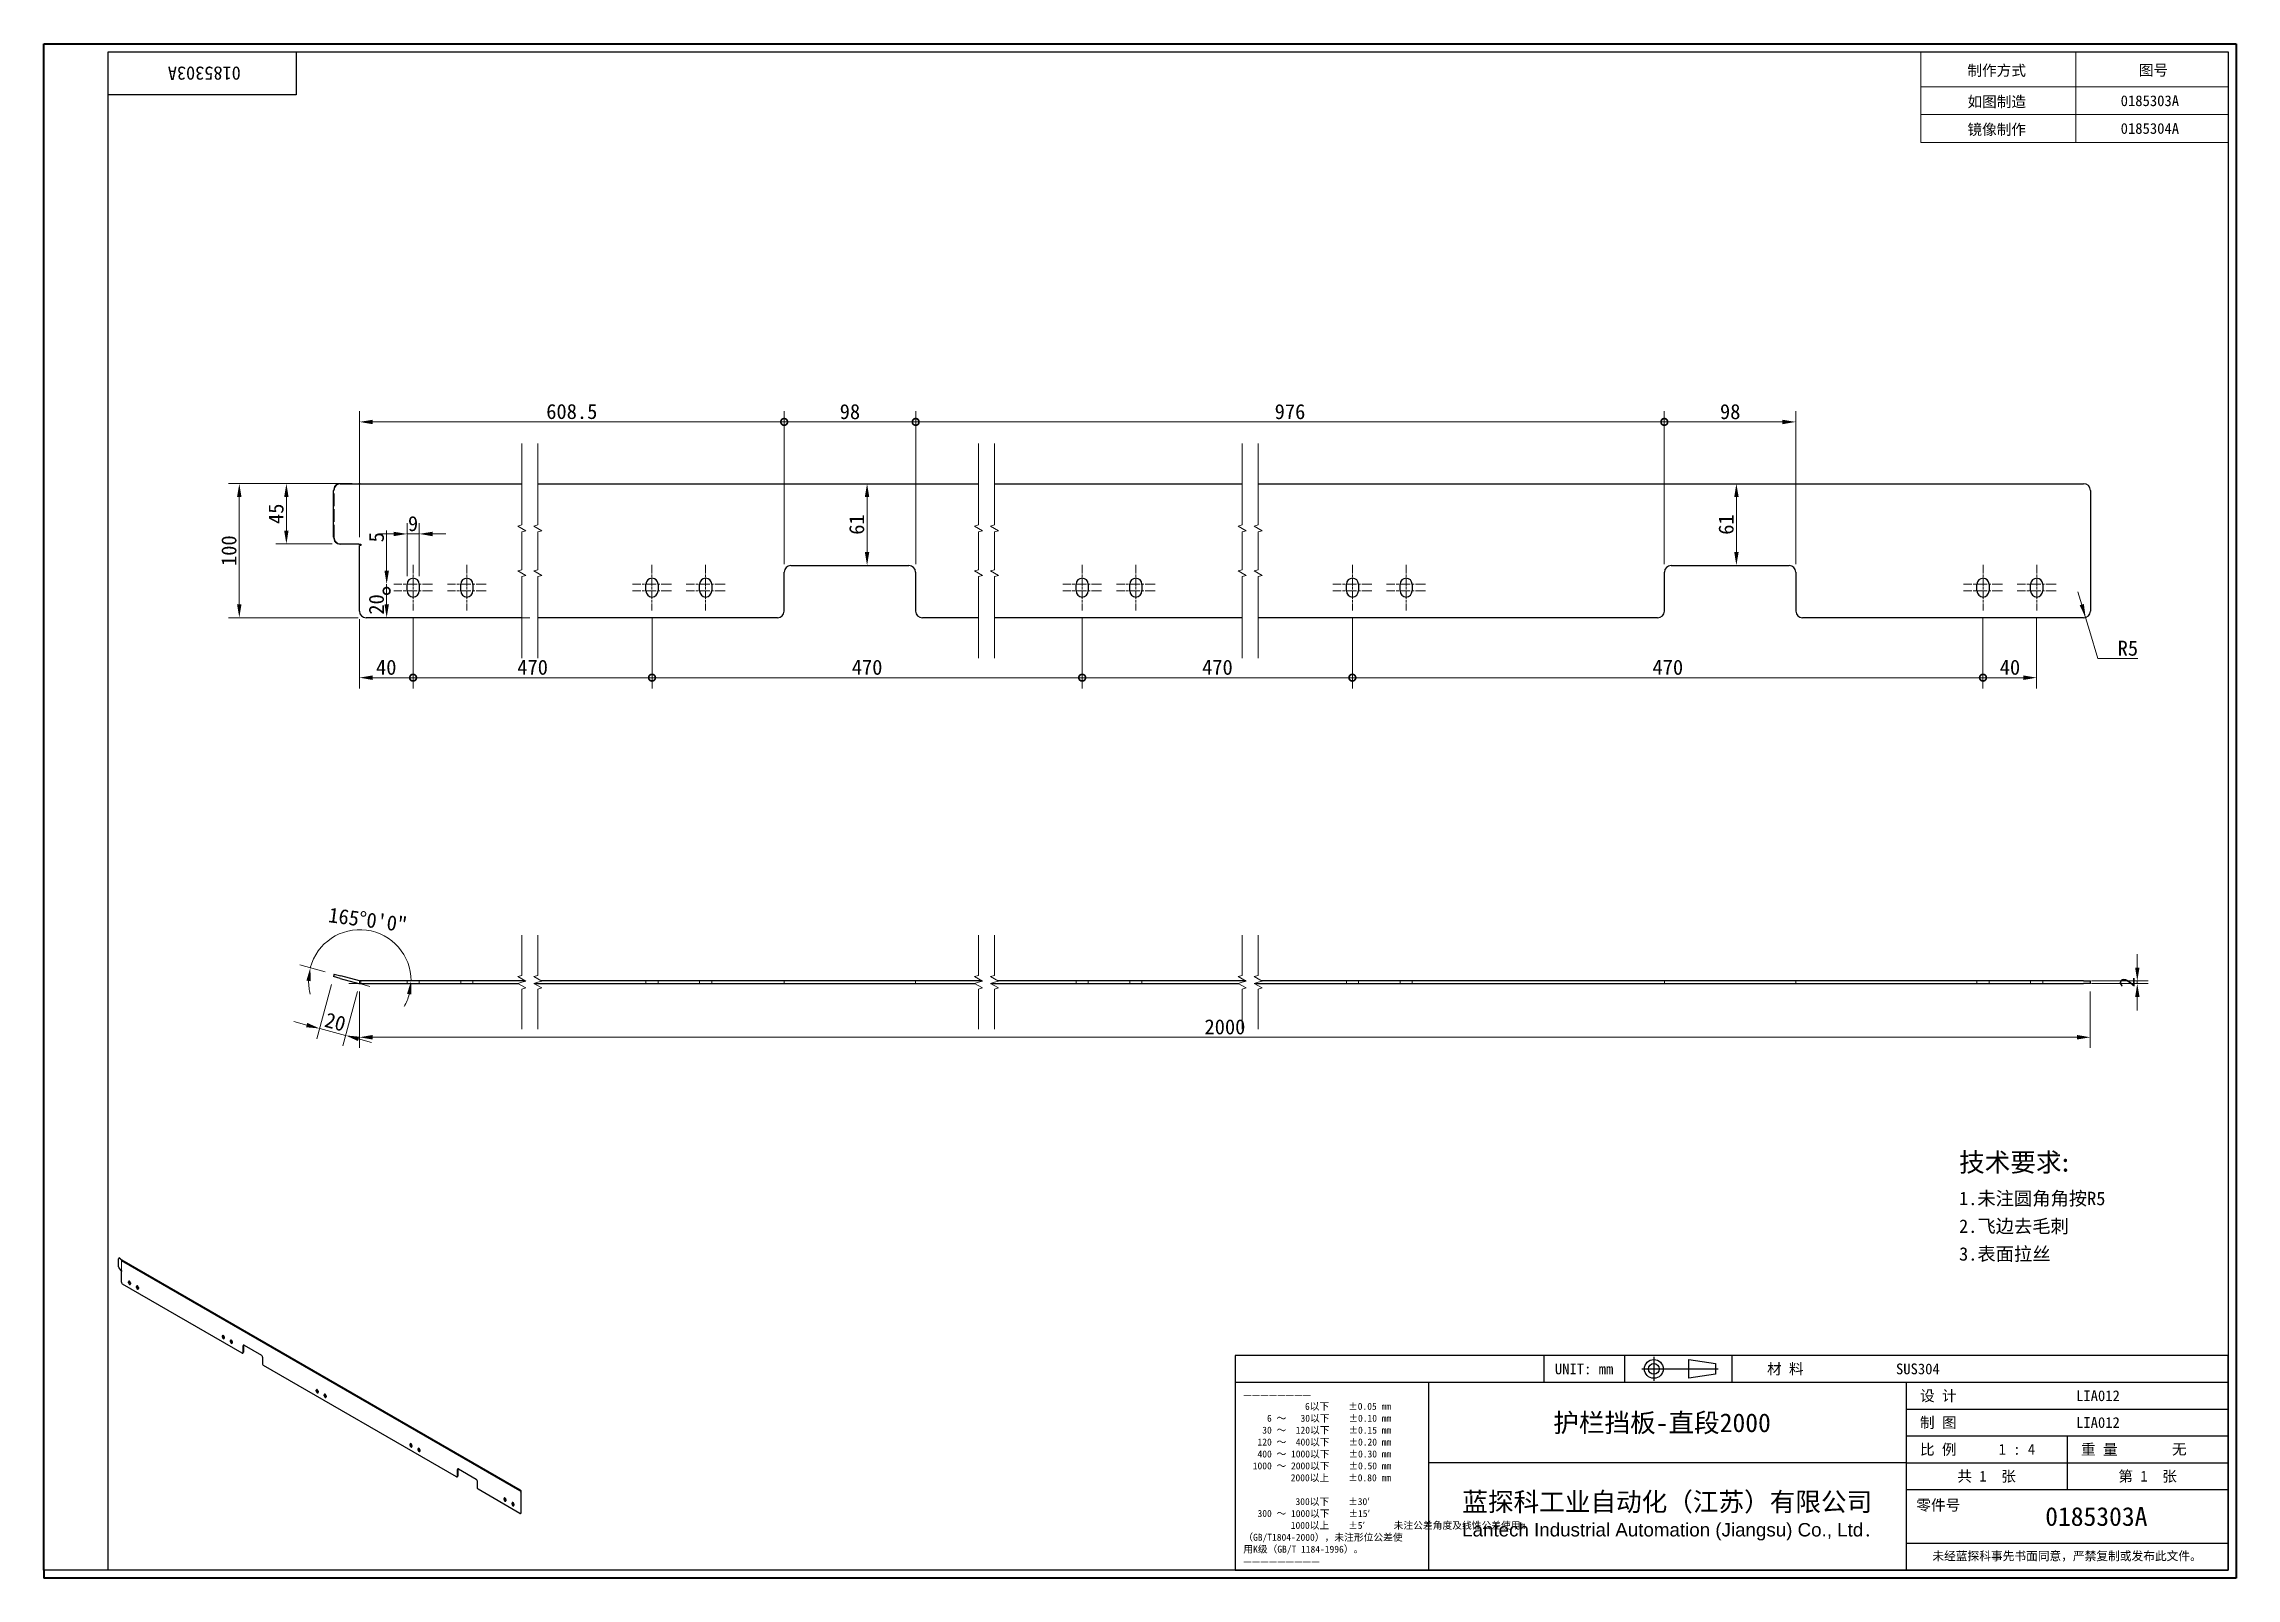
# Model space of a CAD drawing. Header units: millimetres. Extents: x 24 to 1658, y 22 to 1166.
import ezdxf
from ezdxf.enums import TextEntityAlignment as Align

# ---------------------------------------------------------------- set-up
doc = ezdxf.new("R2010")
doc.units = ezdxf.units.MM
doc.header["$LTSCALE"] = 4
doc.linetypes.add('CHAIN', pattern=[0.3543, 0.2362, -0.0295, 0.0591, -0.0295])
doc.linetypes.add('DASHED', pattern=[0.2067, 0.1654, -0.0413])
for name, color, linetype, lineweight in [('1', 7, 'Continuous', 18), ('可见 (ISO)', 7, 'Continuous', 25), ('可见窄的 (ISO)', 7, 'Continuous', 18), ('图框 (ISO)', 7, 'Continuous', 35), ('标题 (ISO)', 7, 'Continuous', 25)]:
    doc.layers.add(name, color=color, linetype=linetype, lineweight=lineweight)
for name, color, linetype, lineweight, true_color in [('中心标记 (ISO)', 1, 'CHAIN', 18, 0xc2ff0000), ('尺寸 (ISO)', 7, 'Continuous', 18, 0xc2008000), ('折线 (ISO)', 7, 'Continuous', 18, 0xc2008000), ('符号 (ISO)', 7, 'Continuous', 18, 0xc2008000), ('隐藏 (ISO)', 5, 'DASHED', 18, 0xc20000ff)]:
    doc.layers.add(name, color=color, linetype=linetype, lineweight=lineweight, true_color=true_color)
doc.styles.add('文本样式164', font='SimSun.ttf')
doc.styles.add('文本样式165', font='SimSun.ttf')
doc.styles.add('文本样式74', font='SimSun.ttf')
doc.styles.add('最新国标', font='simfang.ttf')
doc.styles.add('注释文本 (ISO)', font='simfang.ttf')
doc.dimstyles.new('默认 (GB)', dxfattribs={"dimscale": 4, "dimtxt": 2.8, "dimasz": 2.5, "dimexe": 2, "dimexo": 1.5, "dimgap": 0.5, "dimtad": 1, "dimtoh": 1, "dimdsep": 46, "dimtxsty": '最新国标', "dimcen": 0.09, "dimdle": 10, "dimaunit": 1, "dimadec": 3, "dimazin": 2, "dimtfac": 0.535714, "dimtdec": 3, "dimtmove": 0, "dimatfit": 3, "dimfxl": 1, "dimtolj": 1, "dimlwd": -1, "dimlwe": -1, "dimarcsym": 0})

msp = doc.modelspace()

# ---------------------------------------------------------------- texts
at = {"layer": '符号 (ISO)', "insert": (1451.496, 298.3716), "char_height": 8, "width": 119.766083, "attachment_point": 4, "line_spacing_factor": 1.240703, "style": '注释文本 (ISO)'}
msp.add_mtext('{\\H1.75x;技术要求\\fCalibri|b0|i0|c0|p34;:\\fFangSong|b0|i0|c134|p49;\\P\\H0.71429x;1.未注圆角角按R5\\P2.飞边去毛刺\\P3.表面拉丝}', dxfattribs=at)

# ---------------------------------------------------------------- blocks, each defined once
blk = doc.blocks.new('图框 最新国标')
at = {"layer": '图框 (ISO)'}
for p, q in [((6, 7), (6, 291.5)), ((6, 291.5), (414.5, 291.5)), ((414.5, 291.5), (414.5, 5.5)), ((6, 7), (6, 5.5)), ((6, 7), (6, 5.5)), ((414.5, 5.5), (6, 5.5))]:
    blk.add_line(p, q, dxfattribs=at)
at = {"layer": '图框 (ISO)', "color": 7, "linetype": 'Continuous', "lineweight": 25}
for p, q in [((18, 290), (413, 290)), ((18, 7), (18, 290)), ((18, 290), (413, 290)), ((53, 290), (53, 282)), ((413, 290), (413, 7)), ((413, 290), (413, 7)), ((53, 282), (18, 282)), ((413, 7), (6, 7)), ((413, 7), (18, 7))]:
    blk.add_line(p, q, dxfattribs=at)
at = {"layer": '图框 (ISO)', "style": '文本样式74'}
blk.add_attdef('零件代号_001', (42.7, 287.25), '', height=2.5, rotation=180, dxfattribs=at)
blk = doc.blocks.new('标题栏 最新国标')
at = {"layer": '标题 (ISO)'}
for p, q in [((381.98, -183.84), (196.98, -183.84)), ((196.98, -183.84), (196.98, -223.84)), ((254.48, -183.84), (254.48, -188.84)), ((269.48, -183.84), (269.48, -188.84)), ((281.48, -188.09), (281.48, -184.59)), ((281.48, -184.59), (286.48, -185.34)), ((286.48, -187.34), (281.48, -188.09)), ((286.48, -185.34), (286.48, -187.34)), ((289.48, -183.84), (289.48, -188.84)), ((381.98, -223.84), (381.98, -183.84)), ((383.48, -183.84), (383.48, -225.34)), ((196.98, -188.84), (381.98, -188.84)), ((232.98, -188.84), (232.98, -223.84)), ((321.98, -188.84), (321.98, -223.84)), ((321.98, -193.84), (381.98, -193.84)), ((321.98, -198.84), (381.98, -198.84)), ((351.98, -198.84), (351.98, -208.84)), ((321.98, -203.84), (232.98, -203.84)), ((321.98, -203.84), (381.98, -203.84)), ((321.98, -208.84), (381.98, -208.84)), ((321.98, -218.84), (381.98, -218.84)), ((196.98, -223.84), (381.98, -223.84)), ((383.48, -225.34), (196.98, -225.34))]:
    blk.add_line(p, q, dxfattribs=at)
at = {"layer": '标题 (ISO)', "linetype": 'CHAIN', "ltscale": 15.834605}
blk.add_line((272.73, -186.34), (286.98, -186.34), dxfattribs=at)
at = {"layer": '标题 (ISO)', "linetype": 'CHAIN', "ltscale": 5.000333}
blk.add_line((274.98, -184.09), (274.98, -188.59), dxfattribs=at)
at = {"layer": '标题 (ISO)'}
for radius in [1.75, 1]:
    blk.add_circle((274.98, -186.34), radius, dxfattribs=at)
at = {"layer": '1', "style": '文本样式164'}
for s, p in [('UNIT: mm', (261.98, -186.34)), ('材 料', (299.48, -186.34)), ('设 计', (327.98, -191.34)), ('制 图', (327.98, -196.34)), ('比 例', (327.98, -201.34)), ('重 量', (357.98, -201.34)), ('共 1  张', (336.98, -206.34)), ('第 1  张', (366.98, -206.34))]:
    blk.add_text(s, height=2, dxfattribs=at).set_placement(p, align=Align.MIDDLE_CENTER)
at = {"layer": '标题 (ISO)', "style": '注释文本 (ISO)'}
for s, insert, char_height, attachment_point, line_spacing_factor in [('————————\\P}\\fSimSun|b0|i0;{\\H1.3000;             6以下    ±0.05 mm\\P}\\fSimSun|b0|i0;{\\H1.3000;     6 ～   30以下    ±0.10 mm\\P}\\fSimSun|b0|i0;{\\H1.3000;    30 ～  120以下    ±0.15 mm\\P}\\fSimSun|b0|i0;{\\H1.3000;   120 ～  400以下    ±0.20 mm\\P}\\fSimSun|b0|i0;{\\H1.3000;   400 ～ 1000以下    ±0.30 mm\\P}\\fSimSun|b0|i0;{\\H1.3000;  1000 ～ 2000以下    ±0.50 mm\\P}\\fSimSun|b0|i0;{\\H1.3000;          2000以上    ±0.80 mm\\P}\\fSimSun|b0|i0;{\\H1.3000;\\P}\\fSimSun|b0|i0;{\\H1.3000;           300以下    ±30′\\P}\\fSimSun|b0|i0;{\\H1.3000;   300 ～ 1000以下    ±15′\\P}\\fSimSun|b0|i0;{\\H1.3000;          1000以上    ±5′}\\fSimSun|b0|i0;{\\H1.3000;      未注公差角度及线性公差使用m\\P}\\fSimSun|b0|i0;{\\H1.3000;（GB/T1804-2000），未注形位公差使\\P}\\fSimSun|b0|i0;{\\H1.3000;用K级（GB/T 1184-1996）。\\P}\\fSimSun|b0|i0;{\\H1.3000;—————————', (198.48, -206.63), 1.3, 4, 1.023913), ('{\\fMicrosoft YaHei|b0|i0|c134|p34;\\H1.75x;蓝探科工业自动化（江苏）有限公司\\P\\fArial|b0|i0|c0|p34;\\H0.71429x;Lantech Industrial Automation (Jiangsu) Co., Ltd\\fFangSong|b0|i0|c134|p49;.\\H1.15195x; }', (277.48, -213.84), 2, 5, 0.978695)]:
    blk.add_mtext(s, dxfattribs=dict(at, insert=insert, char_height=char_height, attachment_point=attachment_point, line_spacing_factor=line_spacing_factor))
at = {"layer": '标题 (ISO)', "attachment_point": 5, "style": '注释文本 (ISO)'}
for s, insert, char_height in [('\\fFangSong|b0|i0;零件号', (327.98, -211.84), 2), ('\\fSimSun|b0|i0;{\\H1.6000;未经蓝探科事先书面同意，严禁复制或发布此文件。}', (351.98, -221.34), 1.6)]:
    blk.add_mtext(s, dxfattribs=dict(at, insert=insert, char_height=char_height))
at = {"layer": '标题 (ISO)'}
for tag, p, height, style in [('材料_001', (320.09, -187.33), 2, '注释文本 (ISO)'), ('设计人_001', (353.65, -192.33), 2, '注释文本 (ISO)'), ('库存编号_001', (256.23, -198.12), 3.5, '文本样式165'), ('设计人_001', (353.65, -197.33), 2, '注释文本 (ISO)'), ('视图比例_001', (339.22, -202.33), 2, '注释文本 (ISO)'), ('质量\\P3;_001', (371.53, -202.3), 2, '注释文本 (ISO)'), ('零件代号_001', (347.9, -215.59), 3.5, '文本样式165')]:
    blk.add_attdef(tag, p, '', height=height, dxfattribs=dict(at, style=style))
blk = doc.blocks.new('_DotSmall')
at = {"color": 0, "linetype": 'ByBlock', "const_width": 0.5}
blk.add_lwpolyline([(-0.0625, 0, 1), (0.0625, 0, 1)], format="xyb", close=True, dxfattribs=at)
blk = doc.blocks.new('*D5')
at = {"layer": 'Defpoints', "color": 0}
for p in [(259.2, 743.1), (299.2, 743.6), (299.2, 693.4)]:
    blk.add_point(p, dxfattribs=at)
at = {"layer": '尺寸 (ISO)', "color": 116, "true_color": 0x000000}
for p, q in [((259.2, 737.1), (259.2, 685.4)), ((299.2, 737.6), (299.2, 685.4)), ((269.2, 693.4), (299.2, 693.4))]:
    blk.add_line(p, q, dxfattribs=at)
blk.add_solid([(269.2, 695.1), (269.2, 691.7), (259.2, 693.4)], dxfattribs=at)
at = {"layer": '尺寸 (ISO)', "color": 116, "true_color": 0x000000, "xscale": 10, "yscale": 10, "zscale": 10}
blk.add_blockref('_DotSmall', (299.2, 693.4), dxfattribs=at)
at = {"layer": '尺寸 (ISO)', "insert": (279.2, 701.1), "char_height": 11.2, "attachment_point": 5, "style": '最新国标'}
blk.add_mtext('\\A1;40', dxfattribs=at)
blk = doc.blocks.new('*D7')
at = {"layer": 'Defpoints', "color": 0}
for p in [(299.2, 743.6), (477.3, 743.6), (477.3, 693.4)]:
    blk.add_point(p, dxfattribs=at)
at = {"layer": '尺寸 (ISO)', "color": 116, "true_color": 0x000000}
for p, q in [((299.2, 737.6), (299.2, 685.4)), ((477.3, 737.6), (477.3, 685.4)), ((299.2, 693.4), (477.3, 693.4))]:
    blk.add_line(p, q, dxfattribs=at)
at = {"layer": '尺寸 (ISO)', "color": 116, "true_color": 0x000000, "xscale": 10, "yscale": 10, "zscale": 10, "rotation": 180}
blk.add_blockref('_DotSmall', (299.2, 693.4), dxfattribs=at)
at = {"layer": '尺寸 (ISO)', "color": 116, "true_color": 0x000000, "xscale": 10, "yscale": 10, "zscale": 10}
blk.add_blockref('_DotSmall', (477.3, 693.4), dxfattribs=at)
at = {"layer": '尺寸 (ISO)', "insert": (388.3, 701.1), "char_height": 11.2, "attachment_point": 5, "style": '最新国标'}
blk.add_mtext('\\A1;470', dxfattribs=at)
blk = doc.blocks.new('*D8')
at = {"layer": 'Defpoints', "color": 0}
for p in [(477.3, 743.6), (797.9, 743.6), (797.9, 693.4)]:
    blk.add_point(p, dxfattribs=at)
at = {"layer": '尺寸 (ISO)', "color": 116, "true_color": 0x000000}
for p, q in [((477.3, 737.6), (477.3, 685.4)), ((797.9, 737.6), (797.9, 685.4)), ((477.3, 693.4), (797.9, 693.4))]:
    blk.add_line(p, q, dxfattribs=at)
at = {"layer": '尺寸 (ISO)', "color": 116, "true_color": 0x000000, "xscale": 10, "yscale": 10, "zscale": 10, "rotation": 180}
blk.add_blockref('_DotSmall', (477.3, 693.4), dxfattribs=at)
at = {"layer": '尺寸 (ISO)', "color": 116, "true_color": 0x000000, "xscale": 10, "yscale": 10, "zscale": 10}
blk.add_blockref('_DotSmall', (797.9, 693.4), dxfattribs=at)
at = {"layer": '尺寸 (ISO)', "insert": (637.6, 701.1), "char_height": 11.2, "attachment_point": 5, "style": '最新国标'}
blk.add_mtext('\\A1;470', dxfattribs=at)
blk = doc.blocks.new('*D9')
at = {"layer": 'Defpoints', "color": 0}
for p in [(797.9, 743.6), (999.3, 743.6), (999.3, 693.4)]:
    blk.add_point(p, dxfattribs=at)
at = {"layer": '尺寸 (ISO)', "color": 116, "true_color": 0x000000}
for p, q in [((797.9, 737.6), (797.9, 685.4)), ((999.3, 737.6), (999.3, 685.4)), ((797.9, 693.4), (999.3, 693.4))]:
    blk.add_line(p, q, dxfattribs=at)
at = {"layer": '尺寸 (ISO)', "color": 116, "true_color": 0x000000, "xscale": 10, "yscale": 10, "zscale": 10, "rotation": 180}
blk.add_blockref('_DotSmall', (797.9, 693.4), dxfattribs=at)
at = {"layer": '尺寸 (ISO)', "color": 116, "true_color": 0x000000, "xscale": 10, "yscale": 10, "zscale": 10}
blk.add_blockref('_DotSmall', (999.3, 693.4), dxfattribs=at)
at = {"layer": '尺寸 (ISO)', "insert": (898.7, 701.1), "char_height": 11.2, "attachment_point": 5, "style": '最新国标'}
blk.add_mtext('\\A1;470', dxfattribs=at)
blk = doc.blocks.new('*D10')
at = {"layer": 'Defpoints', "color": 0}
for p in [(999.3, 743.6), (1469.3, 743.6), (1469.3, 693.4)]:
    blk.add_point(p, dxfattribs=at)
at = {"layer": '尺寸 (ISO)', "color": 116, "true_color": 0x000000}
for p, q in [((999.3, 737.6), (999.3, 685.4)), ((1469.3, 737.6), (1469.3, 685.4)), ((999.3, 693.4), (1469.3, 693.4))]:
    blk.add_line(p, q, dxfattribs=at)
at = {"layer": '尺寸 (ISO)', "color": 116, "true_color": 0x000000, "xscale": 10, "yscale": 10, "zscale": 10, "rotation": 180}
blk.add_blockref('_DotSmall', (999.3, 693.4), dxfattribs=at)
at = {"layer": '尺寸 (ISO)', "color": 116, "true_color": 0x000000, "xscale": 10, "yscale": 10, "zscale": 10}
blk.add_blockref('_DotSmall', (1469.3, 693.4), dxfattribs=at)
at = {"layer": '尺寸 (ISO)', "insert": (1234.4, 701.1), "char_height": 11.2, "attachment_point": 5, "style": '最新国标'}
blk.add_mtext('\\A1;470', dxfattribs=at)
blk = doc.blocks.new('*D11')
at = {"layer": 'Defpoints', "color": 0}
for p in [(1469.3, 743.6), (1509.3, 743.6), (1509.3, 693.4)]:
    blk.add_point(p, dxfattribs=at)
at = {"layer": '尺寸 (ISO)', "color": 116, "true_color": 0x000000}
for p, q in [((1469.3, 737.6), (1469.3, 685.4)), ((1509.3, 737.6), (1509.3, 685.4)), ((1469.3, 693.4), (1499.3, 693.4))]:
    blk.add_line(p, q, dxfattribs=at)
blk.add_solid([(1499.3, 695.1), (1499.3, 691.7), (1509.3, 693.4)], dxfattribs=at)
at = {"layer": '尺寸 (ISO)', "color": 116, "true_color": 0x000000, "xscale": 10, "yscale": 10, "zscale": 10, "rotation": 180}
blk.add_blockref('_DotSmall', (1469.3, 693.4), dxfattribs=at)
at = {"layer": '尺寸 (ISO)', "insert": (1489.4, 701.1), "char_height": 11.2, "attachment_point": 5, "style": '最新国标'}
blk.add_mtext('\\A1;40', dxfattribs=at)
blk = doc.blocks.new('*D12')
at = {"layer": 'Defpoints', "color": 0}
for p in [(259.8, 838.1), (204.8, 793.1), (244.8, 793.1)]:
    blk.add_point(p, dxfattribs=at)
at = {"layer": '尺寸 (ISO)', "color": 116, "true_color": 0x000000}
for p, q in [((253.8, 838.1), (196.8, 838.1)), ((204.8, 828.1), (204.8, 803.1)), ((238.8, 793.1), (196.8, 793.1))]:
    blk.add_line(p, q, dxfattribs=at)
for points in [[(203.1, 828.1), (206.4, 828.1), (204.8, 838.1)], [(203.1, 803.1), (206.4, 803.1), (204.8, 793.1)]]:
    blk.add_solid(points, dxfattribs=at)
at = {"layer": '尺寸 (ISO)', "insert": (197.1, 815.6), "char_height": 11.2, "attachment_point": 5, "rotation": 90, "style": '最新国标'}
blk.add_mtext('\\A1;45', dxfattribs=at)
blk = doc.blocks.new('*D13')
at = {"layer": 'Defpoints', "color": 0}
for p in [(259.8, 838.1), (169.7, 738.1), (264.2, 738.1)]:
    blk.add_point(p, dxfattribs=at)
at = {"layer": '尺寸 (ISO)', "color": 116, "true_color": 0x000000}
for p, q in [((253.8, 838.1), (161.7, 838.1)), ((169.7, 828.1), (169.7, 748.1)), ((258.2, 738.1), (161.7, 738.1))]:
    blk.add_line(p, q, dxfattribs=at)
for points in [[(168, 828.1), (171.3, 828.1), (169.7, 838.1)], [(168, 748.1), (171.3, 748.1), (169.7, 738.1)]]:
    blk.add_solid(points, dxfattribs=at)
at = {"layer": '尺寸 (ISO)', "insert": (162, 788.1), "char_height": 11.2, "attachment_point": 5, "rotation": 90, "style": '最新国标'}
blk.add_mtext('\\A1;100', dxfattribs=at)
blk = doc.blocks.new('*D14')
at = {"layer": 'Defpoints', "color": 0}
for p in [(279.5, 758.1), (299.2, 758.1), (392.2, 738.1)]:
    blk.add_point(p, dxfattribs=at)
at = {"layer": '尺寸 (ISO)', "color": 116, "true_color": 0x000000}
for p, q in [((279.5, 748.1), (279.5, 758.1)), ((386.2, 738.1), (271.5, 738.1))]:
    blk.add_line(p, q, dxfattribs=at)
blk.add_solid([(277.9, 748.1), (281.2, 748.1), (279.5, 738.1)], dxfattribs=at)
at = {"layer": '尺寸 (ISO)', "color": 116, "true_color": 0x000000, "xscale": 10, "yscale": 10, "zscale": 10, "rotation": 90}
blk.add_blockref('_DotSmall', (279.5, 758.1), dxfattribs=at)
at = {"layer": '尺寸 (ISO)', "insert": (271.9, 748), "char_height": 11.2, "attachment_point": 5, "rotation": 90, "style": '最新国标'}
blk.add_mtext('\\A1;20', dxfattribs=at)
blk = doc.blocks.new('*D15')
at = {"layer": 'Defpoints', "color": 0}
for p in [(279.5, 763.1), (299.2, 763.1), (299.2, 758.1)]:
    blk.add_point(p, dxfattribs=at)
at = {"layer": '尺寸 (ISO)', "color": 116, "true_color": 0x000000}
for p, q in [((279.5, 773.1), (279.5, 803.2)), ((279.5, 758.1), (279.5, 763.1)), ((279.5, 758.1), (279.5, 748.1))]:
    blk.add_line(p, q, dxfattribs=at)
blk.add_solid([(277.9, 773.1), (281.2, 773.1), (279.5, 763.1)], dxfattribs=at)
at = {"layer": '尺寸 (ISO)', "color": 116, "true_color": 0x000000, "xscale": 10, "yscale": 10, "zscale": 10, "rotation": 90}
blk.add_blockref('_DotSmall', (279.5, 758.1), dxfattribs=at)
at = {"layer": '尺寸 (ISO)', "insert": (271.9, 798.1), "char_height": 11.2, "attachment_point": 5, "rotation": 90, "style": '最新国标'}
blk.add_mtext('\\A1;5', dxfattribs=at)
blk = doc.blocks.new('*D16')
at = {"layer": 'Defpoints', "color": 0}
for p in [(303.7, 800.6), (294.7, 763.1), (303.7, 763.1)]:
    blk.add_point(p, dxfattribs=at)
at = {"layer": '尺寸 (ISO)', "color": 116, "true_color": 0x000000}
for p, q in [((294.7, 769.1), (294.7, 808.6)), ((303.7, 769.1), (303.7, 808.6)), ((284.7, 800.6), (274.7, 800.6)), ((294.7, 800.6), (303.7, 800.6)), ((313.7, 800.6), (323.7, 800.6))]:
    blk.add_line(p, q, dxfattribs=at)
for points in [[(284.7, 802.2), (284.7, 798.9), (294.7, 800.6)], [(313.7, 802.2), (313.7, 798.9), (303.7, 800.6)]]:
    blk.add_solid(points, dxfattribs=at)
at = {"layer": '尺寸 (ISO)', "insert": (299.2, 808.2), "char_height": 11.2, "attachment_point": 5, "style": '最新国标'}
blk.add_mtext('\\A1;9', dxfattribs=at)
blk = doc.blocks.new('*D17')
at = {"layer": 'Defpoints', "color": 0}
for p in [(575.8, 884.1), (259.2, 792.1), (575.8, 772.1)]:
    blk.add_point(p, dxfattribs=at)
at = {"layer": '尺寸 (ISO)', "color": 116, "true_color": 0x000000}
for p, q in [((259.2, 798.1), (259.2, 892.1)), ((269.2, 884.1), (575.8, 884.1)), ((575.8, 778.1), (575.8, 892.1))]:
    blk.add_line(p, q, dxfattribs=at)
blk.add_solid([(269.2, 885.7), (269.2, 882.4), (259.2, 884.1)], dxfattribs=at)
at = {"layer": '尺寸 (ISO)', "color": 116, "true_color": 0x000000, "xscale": 10, "yscale": 10, "zscale": 10}
blk.add_blockref('_DotSmall', (575.8, 884.1), dxfattribs=at)
at = {"layer": '尺寸 (ISO)', "insert": (417.5, 891.8), "char_height": 11.2, "attachment_point": 5, "style": '最新国标'}
blk.add_mtext('\\A1;608.5', dxfattribs=at)
blk = doc.blocks.new('*D18')
at = {"layer": 'Defpoints', "color": 0}
for p in [(673.8, 884.1), (575.8, 772.1), (673.8, 772.1)]:
    blk.add_point(p, dxfattribs=at)
at = {"layer": '尺寸 (ISO)', "color": 116, "true_color": 0x000000}
for p, q in [((575.8, 778.1), (575.8, 892.1)), ((575.8, 884.1), (673.8, 884.1)), ((673.8, 778.1), (673.8, 892.1))]:
    blk.add_line(p, q, dxfattribs=at)
at = {"layer": '尺寸 (ISO)', "color": 116, "true_color": 0x000000, "xscale": 10, "yscale": 10, "zscale": 10, "rotation": 180}
blk.add_blockref('_DotSmall', (575.8, 884.1), dxfattribs=at)
at = {"layer": '尺寸 (ISO)', "color": 116, "true_color": 0x000000, "xscale": 10, "yscale": 10, "zscale": 10}
blk.add_blockref('_DotSmall', (673.8, 884.1), dxfattribs=at)
at = {"layer": '尺寸 (ISO)', "insert": (624.8, 891.7), "char_height": 11.2, "attachment_point": 5, "style": '最新国标'}
blk.add_mtext('\\A1;98', dxfattribs=at)
blk = doc.blocks.new('*D19')
at = {"layer": 'Defpoints', "color": 0}
for p in [(1231.8, 884.1), (673.8, 772.1), (1231.8, 772.1)]:
    blk.add_point(p, dxfattribs=at)
at = {"layer": '尺寸 (ISO)', "color": 116, "true_color": 0x000000}
for p, q in [((673.8, 778.1), (673.8, 892.1)), ((673.8, 884.1), (1231.8, 884.1)), ((1231.8, 778.1), (1231.8, 892.1))]:
    blk.add_line(p, q, dxfattribs=at)
at = {"layer": '尺寸 (ISO)', "color": 116, "true_color": 0x000000, "xscale": 10, "yscale": 10, "zscale": 10, "rotation": 180}
blk.add_blockref('_DotSmall', (673.8, 884.1), dxfattribs=at)
at = {"layer": '尺寸 (ISO)', "color": 116, "true_color": 0x000000, "xscale": 10, "yscale": 10, "zscale": 10}
blk.add_blockref('_DotSmall', (1231.8, 884.1), dxfattribs=at)
at = {"layer": '尺寸 (ISO)', "insert": (952.8, 891.7), "char_height": 11.2, "attachment_point": 5, "style": '最新国标'}
blk.add_mtext('\\A1;976', dxfattribs=at)
blk = doc.blocks.new('*D20')
at = {"layer": 'Defpoints', "color": 0}
for p in [(1329.8, 884.1), (1231.8, 772.1), (1329.8, 772.1)]:
    blk.add_point(p, dxfattribs=at)
at = {"layer": '尺寸 (ISO)', "color": 116, "true_color": 0x000000}
for p, q in [((1231.8, 778.1), (1231.8, 892.1)), ((1231.8, 884.1), (1319.8, 884.1)), ((1329.8, 778.1), (1329.8, 892.1))]:
    blk.add_line(p, q, dxfattribs=at)
blk.add_solid([(1319.8, 885.7), (1319.8, 882.4), (1329.8, 884.1)], dxfattribs=at)
at = {"layer": '尺寸 (ISO)', "color": 116, "true_color": 0x000000, "xscale": 10, "yscale": 10, "zscale": 10, "rotation": 180}
blk.add_blockref('_DotSmall', (1231.8, 884.1), dxfattribs=at)
at = {"layer": '尺寸 (ISO)', "insert": (1280.9, 891.7), "char_height": 11.2, "attachment_point": 5, "style": '最新国标'}
blk.add_mtext('\\A1;98', dxfattribs=at)
blk = doc.blocks.new('*D21')
at = {"layer": 'Defpoints', "color": 0}
for p in [(637.6, 838.1), (637.6, 777.1), (637.6, 777.1)]:
    blk.add_point(p, dxfattribs=at)
at = {"layer": '尺寸 (ISO)', "color": 116, "true_color": 0x000000}
blk.add_line((637.6, 828.1), (637.6, 787.1), dxfattribs=at)
for points in [[(635.9, 828.1), (639.2, 828.1), (637.6, 838.1)], [(635.9, 787.1), (639.2, 787.1), (637.6, 777.1)]]:
    blk.add_solid(points, dxfattribs=at)
at = {"layer": '尺寸 (ISO)', "insert": (629.9, 807.6), "char_height": 11.2, "attachment_point": 5, "rotation": 90, "style": '最新国标'}
blk.add_mtext('\\A1;61', dxfattribs=at)
blk = doc.blocks.new('*D22')
at = {"layer": 'Defpoints', "color": 0}
for p in [(1285.5, 838.1), (1285.5, 777.1), (1285.5, 777.1)]:
    blk.add_point(p, dxfattribs=at)
at = {"layer": '尺寸 (ISO)', "color": 116, "true_color": 0x000000}
blk.add_line((1285.5, 828.1), (1285.5, 787.1), dxfattribs=at)
for points in [[(1283.9, 828.1), (1287.2, 828.1), (1285.5, 838.1)], [(1283.9, 787.1), (1287.2, 787.1), (1285.5, 777.1)]]:
    blk.add_solid(points, dxfattribs=at)
at = {"layer": '尺寸 (ISO)', "insert": (1277.9, 807.6), "char_height": 11.2, "attachment_point": 5, "rotation": 90, "style": '最新国标'}
blk.add_mtext('\\A1;61', dxfattribs=at)
blk = doc.blocks.new('*D23')
at = {"layer": 'Defpoints', "color": 0}
for p in [(1544.3, 743.1), (1545.8, 738.3)]:
    blk.add_point(p, dxfattribs=at)
at = {"layer": '尺寸 (ISO)', "color": 116, "true_color": 0x000000}
for p, q in [((1542.9, 747.8), (1540, 757.4)), ((1544.3, 743.1), (1545.8, 738.3)), ((1545.8, 738.3), (1548.6, 728.7)), ((1554.9, 707.6), (1548.6, 728.7)), ((1584.8, 707.6), (1554.9, 707.6))]:
    blk.add_line(p, q, dxfattribs=at)
blk.add_solid([(1544.5, 748.3), (1541.3, 747.4), (1545.8, 738.3)], dxfattribs=at)
at = {"layer": '尺寸 (ISO)', "insert": (1577.3, 715.3), "char_height": 11.2, "attachment_point": 5, "style": '最新国标'}
blk.add_mtext('\\A1;R5', dxfattribs=at)
blk = doc.blocks.new('*D24')
at = {"layer": 'Defpoints', "color": 0}
for p in [(239.9, 470.5), (259.2, 465.3), (229.6, 431.8)]:
    blk.add_point(p, dxfattribs=at)
at = {"layer": '尺寸 (ISO)', "color": 116, "true_color": 0x000000}
for p, q in [((238.4, 464.7), (227.5, 424.1)), ((257.7, 459.5), (246.8, 418.9)), ((219.9, 434.4), (210.3, 437)), ((248.9, 426.7), (229.6, 431.8)), ((258.6, 424.1), (268.2, 421.5))]:
    blk.add_line(p, q, dxfattribs=at)
for points in [[(220.3, 436), (219.5, 432.8), (229.6, 431.8)], [(259, 425.7), (258.1, 422.5), (248.9, 426.7)]]:
    blk.add_solid(points, dxfattribs=at)
at = {"layer": '尺寸 (ISO)', "insert": (241.2, 436.7), "char_height": 11.2, "attachment_point": 5, "rotation": 345, "style": '最新国标'}
blk.add_mtext('\\A1;20', dxfattribs=at)
blk = doc.blocks.new('*D25')
at = {"layer": 'Defpoints', "color": 0}
for p in [(259.2, 465.3), (1549.3, 465.3), (1549.3, 425.3)]:
    blk.add_point(p, dxfattribs=at)
at = {"layer": '尺寸 (ISO)', "color": 116, "true_color": 0x000000}
for p, q in [((259.2, 459.3), (259.2, 417.3)), ((1549.3, 459.3), (1549.3, 417.3)), ((269.2, 425.3), (1539.3, 425.3))]:
    blk.add_line(p, q, dxfattribs=at)
for points in [[(269.2, 427), (269.2, 423.6), (259.2, 425.3)], [(1539.3, 427), (1539.3, 423.6), (1549.3, 425.3)]]:
    blk.add_solid(points, dxfattribs=at)
at = {"layer": '尺寸 (ISO)', "insert": (904.3, 433), "char_height": 11.2, "attachment_point": 5, "style": '最新国标'}
blk.add_mtext('\\A1;2000', dxfattribs=at)
blk = doc.blocks.new('*D26')
at = {"layer": 'Defpoints', "color": 0}
for p in [(1544.3, 467.3), (1544.3, 465.3), (1584.3, 465.3)]:
    blk.add_point(p, dxfattribs=at)
at = {"layer": '尺寸 (ISO)', "color": 116, "true_color": 0x000000}
for p, q in [((1584.3, 477.3), (1584.3, 487.3)), ((1550.3, 467.3), (1592.3, 467.3)), ((1550.3, 465.3), (1592.3, 465.3)), ((1584.3, 467.3), (1584.3, 465.3)), ((1584.3, 455.3), (1584.3, 445.3))]:
    blk.add_line(p, q, dxfattribs=at)
for points in [[(1582.7, 477.3), (1586, 477.3), (1584.3, 467.3)], [(1582.7, 455.3), (1586, 455.3), (1584.3, 465.3)]]:
    blk.add_solid(points, dxfattribs=at)
at = {"layer": '尺寸 (ISO)', "insert": (1576.7, 466.3), "char_height": 11.2, "attachment_point": 5, "rotation": 90, "style": '最新国标'}
blk.add_mtext('\\A1;2', dxfattribs=at)
blk = doc.blocks.new('表格1')
at = {"layer": '符号 (ISO)'}
for p, q in [((355.72, 290), (413, 290)), ((355.72, 290), (355.72, 283.46)), ((384.65, 290), (384.65, 283.46)), ((413, 290), (413, 283.46)), ((355.72, 283.46), (413, 283.46)), ((355.72, 283.46), (355.72, 273.11)), ((384.65, 283.46), (384.65, 273.11)), ((413, 283.46), (413, 273.11)), ((355.72, 278.34), (413, 278.34)), ((355.72, 273.11), (413, 273.11))]:
    blk.add_line(p, q, dxfattribs=at)
at = {"layer": '符号 (ISO)', "char_height": 2, "attachment_point": 7, "style": '注释文本 (ISO)'}
for s, insert in [('制作方式', (364.43, 285.32)), ('图号', (396.37, 285.38)), ('如图制造', (364.44, 279.5)), ('0185303A', (392.98, 279.86)), ('镜像制作', (364.43, 274.31)), ('0185304A', (392.98, 274.69))]:
    blk.add_mtext(s, dxfattribs=dict(at, insert=insert))
blk = doc.blocks.new('*D28')
at = {"layer": 'Defpoints', "color": 0}
for p in [(281.4, 498.6), (239.5, 472.7), (259.5, 467.3), (297.7, 467.3)]:
    blk.add_point(p, dxfattribs=at)
at = {"layer": '尺寸 (ISO)', "color": 116, "true_color": 0x000000}
blk.add_line((233.7, 474.2), (214.9, 479.3), dxfattribs=at)
for start, end in [(0, 165), (180.0432, 195.0863), (329.9137, 344.9568)]:
    blk.add_arc((259.5, 467.3), 38.2, start, end, dxfattribs=at)
for points in [[(219.7, 467.5), (223, 467.1), (222.6, 477.2)], [(294.7, 457.6), (298, 457.2), (297.7, 467.3)]]:
    blk.add_solid(points, dxfattribs=at)
at = {"layer": '尺寸 (ISO)', "insert": (265.5, 512.8), "char_height": 11.2, "attachment_point": 5, "rotation": 352.5, "style": '最新国标'}
blk.add_mtext('\\A1;165°0\'0"', dxfattribs=at)

# ---------------------------------------------------------------- dimensions: what is measured, and where the dimension line sits
at = {"layer": '尺寸 (ISO)', "color": 116, "true_color": 0x00803f}
for base, p1, p2, angle, text, override, picture, middle in [((575.7682, 884.0578), (259.2443, 792.0578), (575.7682, 772.0578), 180, '608.5', {"dimgap": 0.5, "dimtoh": 0, "dimdec": 2, "dimlfac": 1.922446, "dimblk2": 'DotSmall', "dimsah": 1, "dimdle": 0, "dimtol": 0, "dimlim": 0, "dimtp": 0, "dimtm": 0, "dimtdec": 3, "dimtofl": 0, "dimatfit": 1}, '*D17', (417.4663, 884.0578)), ((1231.8337, 884.0578), (673.7682, 772.0578), (1231.8337, 772.0578), 180, '976', {"dimgap": 0.5, "dimtoh": 0, "dimdec": 2, "dimlfac": 1.748899, "dimblk1": 'DotSmall', "dimblk2": 'DotSmall', "dimsah": 1, "dimdle": 0, "dimtol": 0, "dimlim": 0, "dimtp": 0, "dimtm": 0, "dimtdec": 3, "dimtofl": 0, "dimatfit": 1}, '*D19', (952.841, 884.0578)), ((279.5209, 758.0578), (392.1962, 738.0578), (299.2443, 758.0578), 90, '20', {"dimgap": 0.5, "dimtoh": 0, "dimdec": 2, "dimblk2": 'DotSmall', "dimsah": 1, "dimdle": 0, "dimse2": 1, "dimtol": 0, "dimlim": 0, "dimtp": 0, "dimtm": 0, "dimtdec": 3, "dimtofl": 1, "dimatfit": 1}, '*D14', (279.5209, 748.0178)), ((477.2682, 693.4149), (299.2443, 743.5578), (477.2682, 743.5578), 180, '470', {"dimgap": 0.5, "dimtoh": 0, "dimdec": 2, "dimlfac": 2.640095, "dimblk1": 'DotSmall', "dimblk2": 'DotSmall', "dimsah": 1, "dimdle": 0, "dimtol": 0, "dimlim": 0, "dimtp": 0, "dimtm": 0, "dimtdec": 3, "dimtofl": 0, "dimatfit": 1}, '*D7', (388.2963, 693.4149)), ((797.927, 693.4149), (477.2682, 743.5578), (797.927, 743.5578), 180, '470', {"dimgap": 0.5, "dimtoh": 0, "dimdec": 2, "dimlfac": 1.465732, "dimblk1": 'DotSmall', "dimblk2": 'DotSmall', "dimsah": 1, "dimdle": 0, "dimtol": 0, "dimlim": 0, "dimtp": 0, "dimtm": 0, "dimtdec": 3, "dimtofl": 0, "dimatfit": 1}, '*D8', (637.6376, 693.4149)), ((999.3337, 693.4149), (797.927, 743.5578), (999.3337, 743.5578), 180, '470', {"dimgap": 0.5, "dimtoh": 0, "dimdec": 2, "dimlfac": 2.333587, "dimblk1": 'DotSmall', "dimblk2": 'DotSmall', "dimsah": 1, "dimdle": 0, "dimtol": 0, "dimlim": 0, "dimtp": 0, "dimtm": 0, "dimtdec": 3, "dimtofl": 0, "dimatfit": 1}, '*D9', (898.6704, 693.4149))]:
    dim = msp.add_linear_dim(base=base, p1=p1, p2=p2, angle=angle, text=text, dimstyle='默认 (GB)', override=override, dxfattribs=at)
    dim.commit()
    dim.dimension.update_dxf_attribs({"geometry": picture, "text_midpoint": middle, "dimtype": 160})
for base, p1, p2, angle, override, picture, middle in [((673.7682, 884.0578), (575.7682, 772.0578), (673.7682, 772.0578), 180, {"dimgap": 0.5, "dimtoh": 0, "dimdec": 2, "dimblk1": 'DotSmall', "dimblk2": 'DotSmall', "dimsah": 1, "dimdle": 0, "dimtol": 0, "dimlim": 0, "dimtp": 0, "dimtm": 0, "dimtdec": 3, "dimtofl": 0, "dimatfit": 1}, '*D18', (624.8082, 884.0578)), ((1329.8337, 884.0578), (1231.8337, 772.0578), (1329.8337, 772.0578), 180, {"dimgap": 0.5, "dimtoh": 0, "dimdec": 2, "dimblk1": 'DotSmall', "dimsah": 1, "dimdle": 0, "dimtol": 0, "dimlim": 0, "dimtp": 0, "dimtm": 0, "dimtdec": 3, "dimtofl": 0, "dimatfit": 1}, '*D20', (1280.8737, 884.0578)), ((169.6746, 738.0578), (259.7709, 838.0578), (264.2443, 738.0578), 270, {"dimgap": 0.5, "dimtoh": 0, "dimdec": 2, "dimtol": 0, "dimlim": 0, "dimtp": 0, "dimtm": 0, "dimtdec": 3, "dimtofl": 0, "dimatfit": 1}, '*D13', (169.6746, 788.0578)), ((204.7554, 793.0578), (259.7709, 838.0578), (244.7554, 793.0578), 270, {"dimgap": 0.5, "dimtoh": 0, "dimdec": 2, "dimtol": 0, "dimlim": 0, "dimtp": 0, "dimtm": 0, "dimtdec": 3, "dimtofl": 0, "dimatfit": 1}, '*D12', (204.7554, 815.5578)), ((637.5616, 777.0578), (637.5616, 838.0578), (637.5616, 777.0578), 270, {"dimgap": 0.5, "dimtoh": 0, "dimdec": 2, "dimse1": 1, "dimse2": 1, "dimtol": 0, "dimlim": 0, "dimtp": 0, "dimtm": 0, "dimtdec": 3, "dimtofl": 0, "dimatfit": 1}, '*D21', (637.5616, 807.5578)), ((1285.5319, 777.0578), (1285.5319, 838.0578), (1285.5319, 777.0578), 270, {"dimgap": 0.5, "dimtoh": 0, "dimdec": 2, "dimse1": 1, "dimse2": 1, "dimtol": 0, "dimlim": 0, "dimtp": 0, "dimtm": 0, "dimtdec": 3, "dimtofl": 0, "dimatfit": 1}, '*D22', (1285.5319, 807.5578)), ((279.5209, 763.0578), (299.2443, 758.0578), (299.2443, 763.0578), 90, {"dimgap": 0.5, "dimtoh": 0, "dimdec": 2, "dimblk1": 'DotSmall', "dimsah": 1, "dimdle": 0, "dimse1": 1, "dimse2": 1, "dimtol": 0, "dimlim": 0, "dimtp": 0, "dimtm": 0, "dimtdec": 3, "dimtofl": 1, "dimatfit": 1}, '*D15', (279.5209, 798.062)), ((303.7443, 800.5578), (294.7443, 763.0578), (303.7443, 763.0578), 180, {"dimgap": 0.5, "dimtoh": 0, "dimdec": 2, "dimtol": 0, "dimlim": 0, "dimtp": 0, "dimtm": 0, "dimtdec": 3, "dimtofl": 1, "dimatfit": 1}, '*D16', (299.2443, 800.5578)), ((299.2443, 693.4149), (259.2443, 743.0578), (299.2443, 743.5578), 180, {"dimgap": 0.5, "dimtoh": 0, "dimdec": 2, "dimblk2": 'DotSmall', "dimsah": 1, "dimdle": 0, "dimtol": 0, "dimlim": 0, "dimtp": 0, "dimtm": 0, "dimtdec": 3, "dimtofl": 0, "dimatfit": 1}, '*D5', (279.2043, 693.4149)), ((1469.3337, 693.4149), (999.3337, 743.5578), (1469.3337, 743.5578), 180, {"dimgap": 0.5, "dimtoh": 0, "dimdec": 2, "dimblk1": 'DotSmall', "dimblk2": 'DotSmall', "dimsah": 1, "dimdle": 0, "dimtol": 0, "dimlim": 0, "dimtp": 0, "dimtm": 0, "dimtdec": 3, "dimtofl": 0, "dimatfit": 1}, '*D10', (1234.3737, 693.4149)), ((1509.3337, 693.4149), (1469.3337, 743.5578), (1509.3337, 743.5578), 180, {"dimgap": 0.5, "dimtoh": 0, "dimdec": 2, "dimblk1": 'DotSmall', "dimsah": 1, "dimdle": 0, "dimtol": 0, "dimlim": 0, "dimtp": 0, "dimtm": 0, "dimtdec": 3, "dimtofl": 0, "dimatfit": 1}, '*D11', (1489.3737, 693.4149)), ((1584.3337, 465.3049), (1544.3337, 467.3049), (1544.3337, 465.3049), 90, {"dimgap": 0.5, "dimtoh": 0, "dimdec": 2, "dimtol": 0, "dimlim": 0, "dimtp": 0, "dimtm": 0, "dimtdec": 3, "dimtofl": 1, "dimatfit": 1}, '*D26', (1584.3337, 466.3049)), ((229.5731, 431.8442), (259.2443, 465.3049), (239.9258, 470.4813), 165, {"dimgap": 0.5, "dimtoh": 0, "dimdec": 2, "dimtol": 0, "dimlim": 0, "dimtp": 0, "dimtm": 0, "dimtdec": 3, "dimtofl": 1, "dimatfit": 1}, '*D24', (239.2323, 429.256))]:
    dim = msp.add_linear_dim(base=base, p1=p1, p2=p2, angle=angle, dimstyle='默认 (GB)', override=override, dxfattribs=at)
    dim.commit()
    dim.dimension.update_dxf_attribs({"geometry": picture, "text_midpoint": middle, "dimtype": 160})
dim = msp.add_radius_dim(center=(1544.3337, 743.0578), mpoint=(1545.7678, 738.2679), dimstyle='默认 (GB)', override={"dimgap": 0.5, "dimtih": 1, "dimdec": 2, "dimlfac": 1, "dimcen": 0, "dimtol": 0, "dimlim": 0, "dimtp": 0, "dimtm": 0, "dimtdec": 3}, dxfattribs=at)
dim.commit()
dim.dimension.update_dxf_attribs({"geometry": '*D23', "text_midpoint": (1577.3299, 707.6108), "dimtype": 164})
dim = msp.add_angular_dim_3p(base=(281.4166, 498.5942), center=(259.5076, 467.3049), p1=(297.7048, 467.3049), p2=(239.4775, 472.6719), dimstyle='默认 (GB)', override={"dimgap": 0.5, "dimtoh": 0, "dimse1": 1, "dimtol": 0, "dimlim": 0, "dimtp": 0, "dimtm": 0, "dimtdec": 2}, dxfattribs=at)
dim.commit()
dim.dimension.update_dxf_attribs({"geometry": '*D28', "text_midpoint": (264.4934, 505.1753), "dimtype": 165})
dim = msp.add_linear_dim(base=(1549.3337, 425.3049), p1=(259.2443, 465.3049), p2=(1549.3337, 465.3049), text='2000', dimstyle='默认 (GB)', override={"dimgap": 0.5, "dimtoh": 0, "dimdec": 2, "dimlfac": 1.55028, "dimtol": 0, "dimlim": 0, "dimtp": 0, "dimtm": 0, "dimtdec": 3, "dimtofl": 0, "dimatfit": 1}, dxfattribs=at)
dim.commit()
dim.dimension.update_dxf_attribs({"geometry": '*D25', "text_midpoint": (904.289, 425.3049), "dimtype": 160})

# ---------------------------------------------------------------- linework, layer by layer
at = {"layer": '中心标记 (ISO)', "ltscale": 6.806046}
for p, q in [((299.2443, 777.5578), (299.2443, 753.0578)), ((299.2443, 768.0578), (299.2443, 743.5578)), ((339.2443, 777.5578), (339.2443, 753.0578)), ((339.2443, 768.0578), (339.2443, 743.5578)), ((477.2682, 777.5578), (477.2682, 753.0578)), ((477.2682, 768.0578), (477.2682, 743.5578)), ((517.2682, 777.5578), (517.2682, 753.0578)), ((517.2682, 768.0578), (517.2682, 743.5578)), ((797.927, 777.5578), (797.927, 753.0578)), ((797.927, 768.0578), (797.927, 743.5578)), ((837.927, 777.5578), (837.927, 753.0578)), ((837.927, 768.0578), (837.927, 743.5578)), ((999.3337, 777.5578), (999.3337, 753.0578)), ((999.3337, 768.0578), (999.3337, 743.5578)), ((1039.3337, 777.5578), (1039.3337, 753.0578)), ((1039.3337, 768.0578), (1039.3337, 743.5578)), ((1469.3337, 777.5578), (1469.3337, 753.0578)), ((1469.3337, 768.0578), (1469.3337, 743.5578)), ((1509.3337, 777.5578), (1509.3337, 753.0578)), ((1509.3337, 768.0578), (1509.3337, 743.5578))]:
    msp.add_line(p, q, dxfattribs=at)
at = {"layer": '中心标记 (ISO)', "ltscale": 8.056153}
for p, q in [((313.7443, 763.0578), (284.7443, 763.0578)), ((313.7443, 758.0578), (284.7443, 758.0578)), ((353.7443, 763.0578), (324.7443, 763.0578)), ((353.7443, 758.0578), (324.7443, 758.0578)), ((491.7682, 763.0578), (462.7682, 763.0578)), ((491.7682, 758.0578), (462.7682, 758.0578)), ((531.7682, 763.0578), (502.7682, 763.0578)), ((531.7682, 758.0578), (502.7682, 758.0578)), ((812.427, 763.0578), (783.427, 763.0578)), ((812.427, 758.0578), (783.427, 758.0578)), ((852.427, 763.0578), (823.427, 763.0578)), ((852.427, 758.0578), (823.427, 758.0578)), ((1013.8337, 763.0578), (984.8337, 763.0578)), ((1013.8337, 758.0578), (984.8337, 758.0578)), ((1053.8337, 763.0578), (1024.8337, 763.0578)), ((1053.8337, 758.0578), (1024.8337, 758.0578)), ((1483.8337, 763.0578), (1454.8337, 763.0578)), ((1483.8337, 758.0578), (1454.8337, 758.0578)), ((1523.8337, 763.0578), (1494.8337, 763.0578)), ((1523.8337, 758.0578), (1494.8337, 758.0578))]:
    msp.add_line(p, q, dxfattribs=at)
at = {"layer": '可见 (ISO)'}
for p, q in [((244.7554, 838.0578), (258.7357, 838.0578)), ((259.7709, 838.0578), (258.7357, 838.0578)), ((259.7709, 838.0578), (380.1961, 838.0578)), ((392.1962, 838.0578), (720.5699, 838.0578)), ((732.5699, 838.0578), (917.1395, 838.0578)), ((929.1395, 838.0578), (1544.3337, 838.0578)), ((239.9258, 798.0578), (239.9258, 833.0578)), ((1549.3337, 833.0578), (1549.3337, 743.0578)), ((258.7357, 793.0578), (244.7554, 793.0578)), ((258.7357, 793.0578), (259.7709, 793.0578)), ((259.2443, 743.0578), (259.2443, 792.0578)), ((260.2443, 792.0578), (259.2443, 792.0578)), ((259.7709, 793.0578), (260.2443, 793.0578)), ((260.2443, 793.0578), (260.2443, 792.0578)), ((575.7682, 743.0578), (575.7682, 772.0578)), ((580.7682, 777.0578), (668.7682, 777.0578)), ((673.7682, 772.0578), (673.7682, 743.0578)), ((1231.8337, 743.0578), (1231.8337, 772.0578)), ((1236.8337, 777.0578), (1324.8337, 777.0578)), ((1329.8337, 772.0578), (1329.8337, 743.0578)), ((294.7443, 758.0578), (294.7443, 763.0578)), ((303.7443, 763.0578), (303.7443, 758.0578)), ((334.7443, 758.0578), (334.7443, 763.0578)), ((343.7443, 763.0578), (343.7443, 758.0578)), ((472.7682, 758.0578), (472.7682, 763.0578)), ((481.7682, 763.0578), (481.7682, 758.0578)), ((512.7682, 758.0578), (512.7682, 763.0578)), ((521.7682, 763.0578), (521.7682, 758.0578)), ((793.427, 758.0578), (793.427, 763.0578)), ((802.427, 763.0578), (802.427, 758.0578)), ((833.427, 758.0578), (833.427, 763.0578)), ((842.427, 763.0578), (842.427, 758.0578)), ((994.8337, 758.0578), (994.8337, 763.0578)), ((1003.8337, 763.0578), (1003.8337, 758.0578)), ((1034.8337, 758.0578), (1034.8337, 763.0578)), ((1043.8337, 763.0578), (1043.8337, 758.0578)), ((1464.8337, 758.0578), (1464.8337, 763.0578)), ((1473.8337, 763.0578), (1473.8337, 758.0578)), ((1504.8337, 758.0578), (1504.8337, 763.0578)), ((1513.8337, 763.0578), (1513.8337, 758.0578)), ((380.1961, 738.0578), (264.2443, 738.0578)), ((570.7682, 738.0578), (392.1962, 738.0578)), ((720.5699, 738.0578), (678.7682, 738.0578)), ((917.1395, 738.0578), (732.5699, 738.0578)), ((1226.8337, 738.0578), (929.1395, 738.0578)), ((1544.3337, 738.0578), (1334.8337, 738.0578)), ((240.4435, 472.4131), (239.9258, 470.4813)), ((244.7554, 469.1872), (239.9258, 470.4813)), ((240.4435, 472.4131), (245.2731, 471.119)), ((244.7554, 469.1872), (258.7357, 465.4412)), ((259.2533, 467.373), (245.2731, 471.119)), ((259.2443, 465.3049), (259.2443, 465.3397)), ((259.7709, 465.3049), (259.2443, 465.3049)), ((382.8564, 467.3049), (259.7709, 467.3049)), ((259.7709, 465.3049), (377.5359, 465.3049)), ((389.5359, 465.3049), (717.9097, 465.3049)), ((723.2302, 467.3049), (394.8564, 467.3049)), ((729.9096, 465.3049), (914.4793, 465.3049)), ((919.7998, 467.3049), (735.2302, 467.3049)), ((926.4793, 465.3049), (1544.3337, 465.3049)), ((1544.3337, 467.3049), (931.7998, 467.3049)), ((1544.3337, 467.3049), (1549.3337, 467.3049)), ((1549.3337, 465.3049), (1544.3337, 465.3049)), ((1549.3337, 465.3049), (1549.3337, 467.3049)), ((79.7498, 254.1668), (79.7498, 260.183)), ((80.3079, 260.7769), (79.9433, 260.6553)), ((80.2761, 260.5162), (81.7997, 258.9927)), ((81.7997, 251.2575), (80.2761, 252.781)), ((82.1643, 259.1142), (80.6408, 260.6378)), ((81.8551, 251.0301), (82.004, 251.1161)), ((81.8551, 242.6073), (81.8551, 251.0301)), ((82.004, 250.9442), (81.8551, 251.0301)), ((81.9335, 258.892), (378.8399, 87.473)), ((81.9335, 251.1568), (82.004, 251.1161)), ((82.004, 251.1161), (82.004, 250.9442)), ((379.1377, 87.6449), (82.2312, 259.0639)), ((171.6949, 189.8788), (82.5994, 241.3181)), ((87.1398, 242.1346), (87.1398, 242.9941)), ((87.4375, 243.166), (87.4375, 242.3065)), ((88.4796, 242.2206), (88.4796, 241.3611)), ((93.0944, 238.6967), (93.0944, 239.5562)), ((93.3921, 239.7281), (93.3921, 238.8686)), ((94.4341, 238.7827), (94.4341, 237.9232)), ((157.1061, 201.7395), (157.1061, 202.599)), ((157.4039, 202.7709), (157.4039, 201.9114)), ((158.4459, 201.8255), (158.4459, 200.966)), ((163.0607, 198.3016), (163.0607, 199.1611)), ((163.3585, 199.333), (163.3585, 198.4735)), ((164.4005, 198.3876), (164.4005, 197.5281)), ((172.5189, 189.9986), (172.2212, 189.8267)), ((172.4392, 190.3086), (172.4392, 195.2935)), ((172.7369, 195.4654), (172.7369, 190.4805)), ((173.1835, 195.7232), (186.2836, 188.1599)), ((187.0279, 186.8707), (187.0279, 181.8858)), ((331.5754, 97.5717), (187.7722, 180.5966)), ((227.0725, 161.3444), (227.0725, 162.2039)), ((227.3702, 162.3758), (227.3702, 161.5163)), ((228.4123, 161.4304), (228.4123, 160.5709)), ((233.0271, 157.9065), (233.0271, 158.766)), ((233.3248, 158.9379), (233.3248, 158.0784)), ((234.3669, 157.9925), (234.3669, 157.133)), ((297.0389, 120.9493), (297.0389, 121.8088)), ((297.3366, 121.9807), (297.3366, 121.1212)), ((298.3786, 121.0353), (298.3786, 120.1758)), ((302.9934, 117.5115), (302.9934, 118.3709)), ((303.2912, 118.5428), (303.2912, 117.6833)), ((304.3332, 117.5974), (304.3332, 116.7379)), ((332.3198, 98.0015), (332.3198, 102.9864)), ((332.6175, 103.1583), (332.6175, 98.1734)), ((333.0641, 103.4161), (346.1642, 95.8528)), ((332.3995, 97.6915), (332.1017, 97.5196)), ((346.9085, 94.5636), (346.9085, 89.5787)), ((378.8399, 70.2836), (347.6528, 88.2895)), ((379.5843, 86.1838), (379.5843, 70.7133)), ((379.882, 70.8852), (379.882, 86.3557)), ((367.0052, 80.5542), (367.0052, 81.4137)), ((367.3029, 81.5856), (367.3029, 80.7261)), ((368.345, 80.6402), (368.345, 79.7807)), ((372.9598, 77.1164), (372.9598, 77.9758)), ((373.2575, 78.1477), (373.2575, 77.2883)), ((374.2996, 77.2023), (374.2996, 76.3428)), ((379.664, 70.4033), (379.3663, 70.2314))]:
    msp.add_line(p, q, dxfattribs=at)
for centre, radius, start, end in [((1544.3337, 833.0578), 5, 0, 90), ((580.7682, 772.0578), 5, 90, 180), ((668.7682, 772.0578), 5, 0, 90), ((1236.8337, 772.0578), 5, 90, 180), ((1324.8337, 772.0578), 5, 0, 90), ((299.2443, 763.0578), 4.5, 0, 180), ((299.2443, 758.0578), 4.5, 180, 0), ((339.2443, 763.0578), 4.5, 0, 180), ((339.2443, 758.0578), 4.5, 180, 0), ((477.2682, 763.0578), 4.5, 0, 180), ((477.2682, 758.0578), 4.5, 180, 0), ((517.2682, 763.0578), 4.5, 0, 180), ((517.2682, 758.0578), 4.5, 180, 0), ((797.927, 763.0578), 4.5, 0, 180), ((797.927, 758.0578), 4.5, 180, 0), ((837.927, 763.0578), 4.5, 0, 180), ((837.927, 758.0578), 4.5, 180, 0), ((999.3337, 763.0578), 4.5, 0, 180), ((999.3337, 758.0578), 4.5, 180, 0), ((1039.3337, 763.0578), 4.5, 0, 180), ((1039.3337, 758.0578), 4.5, 180, 0), ((1469.3337, 763.0578), 4.5, 0, 180), ((1469.3337, 758.0578), 4.5, 180, 0), ((1509.3337, 763.0578), 4.5, 0, 180), ((1509.3337, 758.0578), 4.5, 180, 0), ((264.2443, 743.0578), 5, 180, 270), ((570.7682, 743.0578), 5, 270, 0), ((678.7682, 743.0578), 5, 180, 270), ((1226.8337, 743.0578), 5, 270, 0), ((1334.8337, 743.0578), 5, 180, 270), ((1544.3337, 743.0578), 5, 270, 0), ((259.7709, 469.3049), 4, 255, 270), ((259.7709, 469.3049), 2, 255, 270)]:
    msp.add_arc(centre, radius, start, end, dxfattribs=at)
for centre, major_axis, ratio, start_param, end_param in [((244.7554, 833.0578), (0, 5), 0.965925826, 0, 1.570796327), ((244.7554, 798.0578), (0, -5), 0.965925826, 4.71238898, 6.283185307), ((80.2761, 259.6567), (-0.3329, 0.9986), 0.40824829, 5.598466104, 7.169262431), ((80.2761, 253.6404), (-0.3329, 0.9986), 0.40824829, 0.886077124, 2.456873451), ((80.6408, 259.7783), (-0.3329, 0.9986), 0.40824829, 5.598466104, 6.283185307), ((82.5289, 259.2358), (0.8421, 0), 0.577350269, 3.665191429, 3.926990817), ((82.5289, 251.5006), (-0.8421, 0), 0.577350269, 0.523598776, 0.785398163), ((82.5289, 259.2358), (-0.4211, 0), 0.577350269, 0.523598776, 0.785398163), ((82.5994, 242.1776), (-0.5263, 0.9116), 0.577350269, 0.785398163, 2.35619449), ((87.8097, 242.6073), (-0.4737, 0.8204), 0.577350269, 3.926990817, 7.068583471), ((87.8097, 241.7479), (0.4737, -0.8204), 0.577350269, 3.926990817, 7.068583471), ((88.1074, 242.7792), (-0.4737, 0.8204), 0.577350269, 0.319687259, 0.785398163), ((88.1074, 241.9197), (0.4737, -0.8204), 0.577350269, 3.926990817, 5.963498048), ((93.7643, 239.1694), (-0.4737, 0.8204), 0.577350269, 3.926990817, 7.068583471), ((93.7643, 238.31), (0.4737, -0.8204), 0.577350269, 3.926990817, 7.068583471), ((94.062, 239.3413), (-0.4737, 0.8204), 0.577350269, 0.319687259, 0.785398163), ((94.062, 238.4819), (0.4737, -0.8204), 0.577350269, 3.926990817, 5.963498048), ((157.776, 202.2122), (-0.4737, 0.8204), 0.577350269, 3.926990817, 7.068583471), ((157.776, 201.3528), (0.4737, -0.8204), 0.577350269, 3.926990817, 7.068583471), ((158.0738, 202.3841), (-0.4737, 0.8204), 0.577350269, 0.319687259, 0.785398163), ((158.0738, 201.5247), (0.4737, -0.8204), 0.577350269, 3.926990817, 5.963498048), ((163.7306, 198.7743), (-0.4737, 0.8204), 0.577350269, 3.926990817, 7.068583471), ((163.7306, 197.9149), (0.4737, -0.8204), 0.577350269, 3.926990817, 7.068583471), ((164.0283, 198.9462), (-0.4737, 0.8204), 0.577350269, 0.319687259, 0.785398163), ((164.0283, 198.0868), (0.4737, -0.8204), 0.577350269, 3.926990817, 5.963498048), ((171.6949, 190.7383), (0.5263, -0.9116), 0.577350269, 5.497787144, 7.068583471), ((173.1835, 194.8638), (-0.5263, 0.9116), 0.577350269, 5.497787144, 7.068583471), ((171.9926, 190.9102), (0.5263, -0.9116), 0.577350269, 0, 0.785398163), ((173.4812, 195.0357), (-0.5263, 0.9116), 0.577350269, 0.286756552, 0.785398163), ((186.2836, 187.3004), (-0.5263, 0.9116), 0.577350269, 3.926990817, 5.497787144), ((187.7722, 181.456), (-0.5263, 0.9116), 0.577350269, 0.785398163, 2.35619449), ((227.7424, 161.8171), (-0.4737, 0.8204), 0.577350269, 3.926990817, 7.068583471), ((227.7424, 160.9577), (0.4737, -0.8204), 0.577350269, 3.926990817, 7.068583471), ((228.0401, 161.989), (-0.4737, 0.8204), 0.577350269, 0.319687259, 0.785398163), ((228.0401, 161.1296), (0.4737, -0.8204), 0.577350269, 3.926990817, 5.963498048), ((233.697, 158.3793), (-0.4737, 0.8204), 0.577350269, 3.926990817, 7.068583471), ((233.697, 157.5198), (0.4737, -0.8204), 0.577350269, 3.926990817, 7.068583471), ((233.9947, 158.5511), (-0.4737, 0.8204), 0.577350269, 0.319687259, 0.785398163), ((233.9947, 157.6917), (0.4737, -0.8204), 0.577350269, 3.926990817, 5.963498048), ((297.7087, 121.422), (-0.4737, 0.8204), 0.577350269, 3.926990817, 7.068583471), ((297.7087, 120.5626), (0.4737, -0.8204), 0.577350269, 3.926990817, 7.068583471), ((298.0065, 121.5939), (-0.4737, 0.8204), 0.577350269, 0.319687259, 0.785398163), ((298.0065, 120.7345), (0.4737, -0.8204), 0.577350269, 3.926990817, 5.963498048), ((303.6633, 117.9842), (-0.4737, 0.8204), 0.577350269, 3.926990817, 7.068583471), ((303.6633, 117.1247), (0.4737, -0.8204), 0.577350269, 3.926990817, 7.068583471), ((303.9611, 118.1561), (-0.4737, 0.8204), 0.577350269, 0.319687259, 0.785398163), ((303.9611, 117.2966), (0.4737, -0.8204), 0.577350269, 3.926990817, 5.963498048), ((333.0641, 102.5567), (-0.5263, 0.9116), 0.577350269, 5.497787144, 7.068583471), ((331.8732, 98.6031), (0.5263, -0.9116), 0.577350269, 0, 0.785398163), ((333.3618, 102.7286), (-0.5263, 0.9116), 0.577350269, 0.286756552, 0.785398163), ((331.5754, 98.4312), (0.5263, -0.9116), 0.577350269, 5.497787144, 7.068583471), ((346.1642, 94.9933), (-0.5263, 0.9116), 0.577350269, 3.926990817, 5.497787144), ((347.6528, 89.1489), (-0.5263, 0.9116), 0.577350269, 0.785398163, 2.35619449), ((367.6751, 81.0269), (-0.4737, 0.8204), 0.577350269, 3.926990817, 7.068583471), ((367.9728, 81.1988), (-0.4737, 0.8204), 0.577350269, 0.319687259, 0.785398163), ((378.8399, 86.6135), (0.5263, -0.9116), 0.577350269, 0.785398163, 2.35619449), ((379.1377, 86.7854), (-0.5263, 0.9116), 0.577350269, 3.926990817, 5.497787144), ((367.6751, 80.1675), (0.4737, -0.8204), 0.577350269, 3.926990817, 7.068583471), ((367.9728, 80.3394), (0.4737, -0.8204), 0.577350269, 3.926990817, 5.963498048), ((373.6297, 77.5891), (-0.4737, 0.8204), 0.577350269, 3.926990817, 7.068583471), ((373.6297, 76.7296), (0.4737, -0.8204), 0.577350269, 3.926990817, 7.068583471), ((373.9274, 77.761), (-0.4737, 0.8204), 0.577350269, 0.319687259, 0.785398163), ((373.9274, 76.9015), (0.4737, -0.8204), 0.577350269, 3.926990817, 5.963498048), ((378.8399, 71.143), (0.5263, -0.9116), 0.577350269, 5.497787144, 7.068583471), ((379.1377, 71.3149), (0.5263, -0.9116), 0.577350269, 0, 0.785398163)]:
    msp.add_ellipse(centre, major_axis=major_axis, ratio=ratio, start_param=start_param, end_param=end_param, dxfattribs=at)
at = {"layer": '可见窄的 (ISO)'}
for p, q in [((80.2761, 260.5162), (80.6408, 260.6378)), ((81.7997, 258.9927), (82.1643, 259.1142)), ((81.7997, 251.2575), (81.7997, 258.9927)), ((82.2312, 259.0639), (81.9335, 258.892)), ((81.9335, 258.892), (81.9335, 251.1568)), ((87.1398, 242.9941), (87.4375, 243.166)), ((87.1398, 242.1346), (87.4375, 242.3065)), ((93.0944, 239.5562), (93.3921, 239.7281)), ((93.0944, 238.6967), (93.3921, 238.8686)), ((157.1061, 202.599), (157.4039, 202.7709)), ((157.1061, 201.7395), (157.4039, 201.9114)), ((163.0607, 199.1611), (163.3585, 199.333)), ((163.0607, 198.3016), (163.3585, 198.4735)), ((172.4392, 195.2935), (172.7369, 195.4654)), ((172.7369, 190.4805), (172.4392, 190.3086)), ((227.0725, 162.2039), (227.3702, 162.3758)), ((227.0725, 161.3444), (227.3702, 161.5163)), ((233.0271, 158.766), (233.3248, 158.9379)), ((233.0271, 157.9065), (233.3248, 158.0784)), ((297.0389, 121.8088), (297.3366, 121.9807)), ((297.0389, 120.9493), (297.3366, 121.1212)), ((302.9934, 118.3709), (303.2912, 118.5428)), ((302.9934, 117.5115), (303.2912, 117.6833)), ((332.3198, 102.9864), (332.6175, 103.1583)), ((332.6175, 98.1734), (332.3198, 98.0015)), ((379.1377, 87.6449), (378.8399, 87.473)), ((379.5843, 86.1838), (379.882, 86.3557)), ((367.0052, 81.4137), (367.3029, 81.5856)), ((367.0052, 80.5542), (367.3029, 80.7261)), ((372.9598, 77.9758), (373.2575, 78.1477)), ((372.9598, 77.1164), (373.2575, 77.2883)), ((379.882, 70.8852), (379.5843, 70.7133))]:
    msp.add_line(p, q, dxfattribs=at)
at = {"layer": '尺寸 (ISO)'}
for q in [(251.2443, 465.3049), (251.2443, 465.3049), (266.9717, 463.2343), (266.9717, 463.2343)]:
    msp.add_line((259.2443, 465.3049), q, dxfattribs=at)
at = {"layer": '折线 (ISO)', "flags": 128}
for points in [[(380.1961, 708.0578), (380.1961, 768.8553), (383.1962, 769.6591), (377.1962, 773.1232), (380.1961, 773.9271), (380.1961, 802.1886), (383.1962, 802.9925), (377.1962, 806.4566), (380.1961, 807.2604), (380.1961, 868.0578)], [(392.1962, 708.0578), (392.1962, 768.8553), (395.1962, 769.6591), (389.1962, 773.1232), (392.1962, 773.9271), (392.1962, 802.1886), (395.1962, 802.9925), (389.1962, 806.4566), (392.1962, 807.2604), (392.1962, 868.0578)], [(720.5699, 708.0578), (720.5699, 768.8553), (723.5699, 769.6591), (717.5699, 773.1232), (720.5699, 773.9271), (720.5699, 802.1886), (723.5699, 802.9925), (717.5699, 806.4566), (720.5699, 807.2604), (720.5699, 868.0578)], [(732.5699, 708.0578), (732.5699, 768.8553), (735.5699, 769.6591), (729.5699, 773.1232), (732.5699, 773.9271), (732.5699, 802.1886), (735.5699, 802.9925), (729.5699, 806.4566), (732.5699, 807.2604), (732.5699, 868.0578)], [(917.1395, 708.0578), (917.1395, 768.8553), (920.1395, 769.6591), (914.1395, 773.1232), (917.1395, 773.9271), (917.1395, 802.1886), (920.1395, 802.9925), (914.1395, 806.4566), (917.1395, 807.2604), (917.1395, 868.0578)], [(929.1395, 708.0578), (929.1395, 768.8553), (932.1395, 769.6591), (926.1395, 773.1232), (929.1395, 773.9271), (929.1395, 802.1886), (932.1395, 802.9925), (926.1395, 806.4566), (929.1395, 807.2604), (929.1395, 868.0578)], [(380.1961, 431.2331), (380.1961, 461.2331), (383.1962, 462.0369), (377.1962, 465.501), (380.1961, 466.3049), (380.1961, 466.3049), (383.1962, 467.1087), (377.1962, 470.5728), (380.1961, 471.3767), (380.1961, 501.3767)], [(392.1962, 431.2331), (392.1962, 461.2331), (395.1962, 462.0369), (389.1962, 465.501), (392.1962, 466.3049), (392.1962, 466.3049), (395.1962, 467.1087), (389.1962, 470.5728), (392.1962, 471.3767), (392.1962, 501.3767)], [(720.5699, 431.2331), (720.5699, 461.2331), (723.5699, 462.0369), (717.5699, 465.501), (720.5699, 466.3049), (720.5699, 466.3049), (723.5699, 467.1087), (717.5699, 470.5728), (720.5699, 471.3767), (720.5699, 501.3767)], [(732.5699, 431.2331), (732.5699, 461.2331), (735.5699, 462.0369), (729.5699, 465.501), (732.5699, 466.3049), (732.5699, 466.3049), (735.5699, 467.1087), (729.5699, 470.5728), (732.5699, 471.3767), (732.5699, 501.3767)], [(917.1395, 431.2331), (917.1395, 461.2331), (920.1395, 462.0369), (914.1395, 465.501), (917.1395, 466.3049), (917.1395, 466.3049), (920.1395, 467.1087), (914.1395, 470.5728), (917.1395, 471.3767), (917.1395, 501.3767)], [(929.1395, 431.2331), (929.1395, 461.2331), (932.1395, 462.0369), (926.1395, 465.501), (929.1395, 466.3049), (929.1395, 466.3049), (932.1395, 467.1087), (926.1395, 470.5728), (929.1395, 471.3767), (929.1395, 501.3767)]]:
    msp.add_lwpolyline(points, dxfattribs=at)
at = {"layer": '隐藏 (ISO)', "ltscale": 14.110627}
msp.add_line((240.4435, 798.0578), (240.4435, 833.0578), dxfattribs=at)
at = {"layer": '隐藏 (ISO)', "ltscale": 0.250658}
msp.add_line((259.2443, 467.3049), (259.7709, 467.3049), dxfattribs=at)
at = {"layer": '隐藏 (ISO)', "ltscale": 0.93567}
msp.add_line((259.2443, 465.3397), (259.2443, 467.3049), dxfattribs=at)
at = {"layer": '隐藏 (ISO)', "ltscale": 0.952248}
for p, q in [((260.2443, 465.3049), (260.2443, 467.3049)), ((294.7443, 465.3049), (294.7443, 467.3049)), ((303.7443, 465.3049), (303.7443, 467.3049)), ((334.7443, 465.3049), (334.7443, 467.3049)), ((343.7443, 465.3049), (343.7443, 467.3049)), ((472.7682, 465.3049), (472.7682, 467.3049)), ((481.7682, 465.3049), (481.7682, 467.3049)), ((512.7682, 465.3049), (512.7682, 467.3049)), ((521.7682, 465.3049), (521.7682, 467.3049)), ((575.7682, 465.3049), (575.7682, 467.3049)), ((673.7682, 467.3049), (673.7682, 465.3049)), ((793.427, 465.3049), (793.427, 467.3049)), ((802.427, 465.3049), (802.427, 467.3049)), ((833.427, 465.3049), (833.427, 467.3049)), ((842.427, 465.3049), (842.427, 467.3049)), ((994.8337, 465.3049), (994.8337, 467.3049)), ((1003.8337, 465.3049), (1003.8337, 467.3049)), ((1034.8337, 465.3049), (1034.8337, 467.3049)), ((1043.8337, 465.3049), (1043.8337, 467.3049)), ((1231.8337, 465.3049), (1231.8337, 467.3049)), ((1329.8337, 467.3049), (1329.8337, 465.3049)), ((1464.8337, 465.3049), (1464.8337, 467.3049)), ((1473.8337, 465.3049), (1473.8337, 467.3049)), ((1504.8337, 465.3049), (1504.8337, 467.3049)), ((1513.8337, 465.3049), (1513.8337, 467.3049))]:
    msp.add_line(p, q, dxfattribs=at)
at = {"layer": '隐藏 (ISO)', "ltscale": 3.739763}
for centre, major_axis, start_param, end_param in [((245.2731, 833.0578), (0, 5), 0, 1.570796327), ((245.2731, 798.0578), (0, -5), 4.71238898, 6.283185307)]:
    msp.add_ellipse(centre, major_axis=major_axis, ratio=0.965925826, start_param=start_param, end_param=end_param, dxfattribs=at)

# ---------------------------------------------------------------- block references
at = {"xscale": 4, "yscale": 4, "zscale": 4}
msp.add_blockref('图框 最新国标', (0, 0), dxfattribs=at).add_auto_attribs({'零件代号_001': '0185303A'})
msp.add_blockref('表格1', (0, 0), dxfattribs=at)
ref = msp.add_blockref('标题栏 最新国标', (124.0699, 923.3771), dxfattribs=dict(xscale=4, yscale=4, zscale=4))
ref.add_attrib('零件代号_001', '0185303A', (1515.6816, 61), dxfattribs={"layer": '标题 (ISO)', "height": 14, "style": '文本样式165'})
ref.add_attrib('库存编号_001', '护栏挡板-直段2000', (1148.9832, 130.8827), dxfattribs={"layer": '标题 (ISO)', "height": 14, "style": '文本样式165'})
ref.add_attrib('质量\\P3;_001', '无', (1610.1714, 114.16), dxfattribs={"layer": '标题 (ISO)', "height": 8, "style": '注释文本 (ISO)'})
ref.add_attrib('视图比例_001', '1 : 4', (1480.96, 114.0686), dxfattribs={"layer": '标题 (ISO)', "height": 8, "style": '注释文本 (ISO)'})
ref.add_attrib('设计人_001', 'LIA012', (1538.6743, 154.0457), dxfattribs={"layer": '标题 (ISO)', "height": 8, "style": '注释文本 (ISO)'})
ref.add_attrib('设计人_001', 'LIA012', (1538.6743, 134.0457), dxfattribs={"layer": '标题 (ISO)', "height": 8, "style": '注释文本 (ISO)'})
ref.add_attrib('材料_001', 'SUS304', (1404.4457, 174.0457), dxfattribs={"layer": '标题 (ISO)', "height": 8, "style": '注释文本 (ISO)'})

msp.set_redraw_order([(e.dxf.handle, doc.entitydb.next_handle()) for e in msp.query("TEXT MTEXT ATTDEF DIMENSION ARC_DIMENSION")])  # texts and dimensions are drawn at this point

doc.saveas('drawing.dxf')
